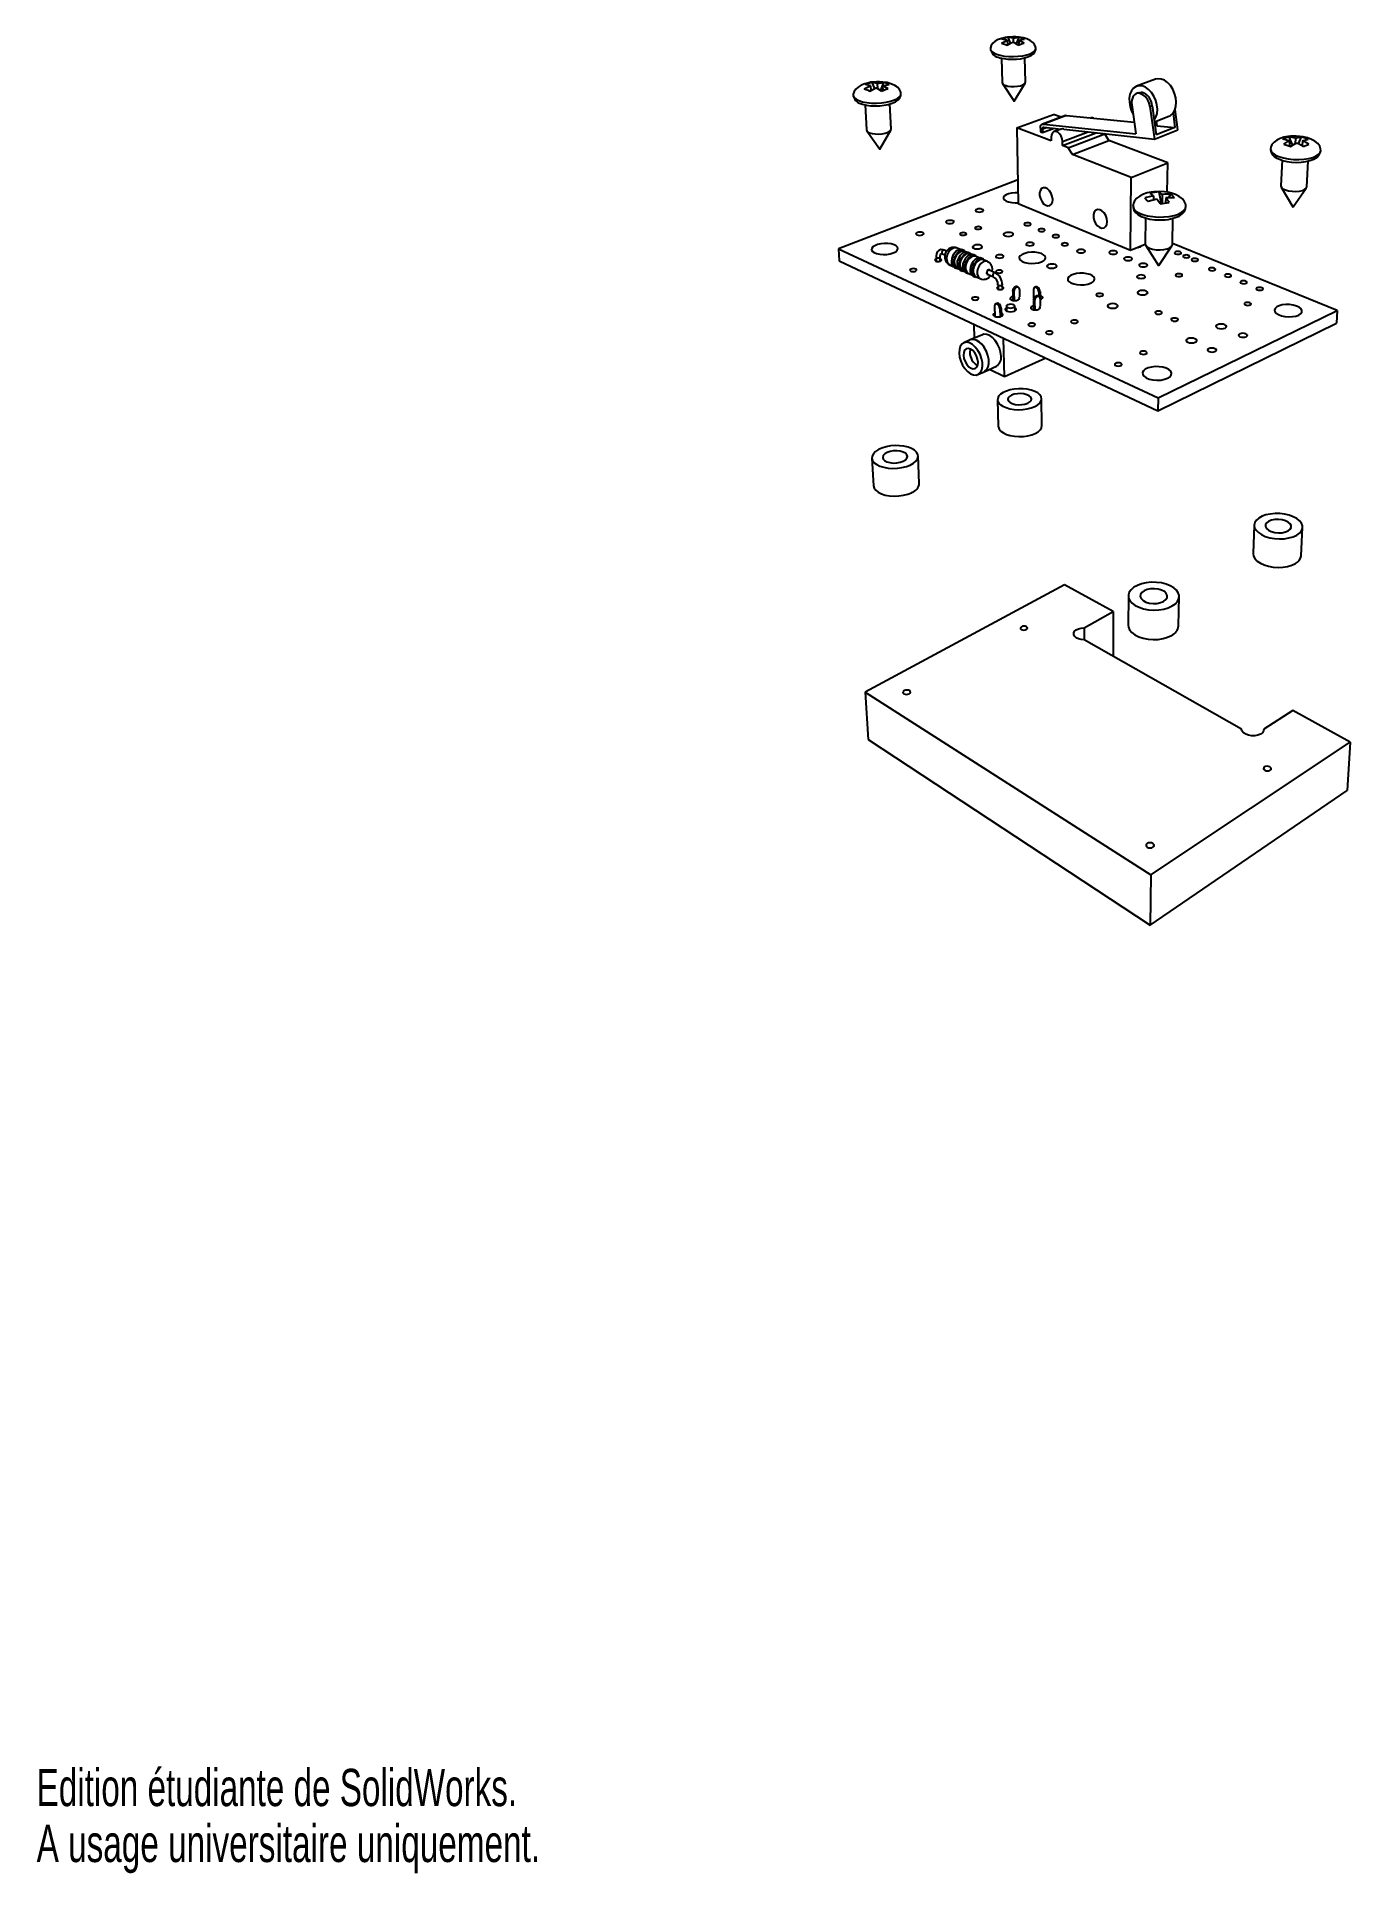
# Model space of a CAD drawing. Extents: x 0 to 132, y 0 to 184.
import ezdxf
from ezdxf.enums import TextEntityAlignment as Align

# ---------------------------------------------------------------- set-up
doc = ezdxf.new("R2010")
doc.units = 0
doc.layers.get('0').update_dxf_attribs({"linetype": 'CONTINUOUS'})

msp = doc.modelspace()

# ---------------------------------------------------------------- texts
at = {"color": 7, "linetype": 'CONTINUOUS'}
for s, width, p in [('Edition étudiante de SolidWorks.', 0.667188, (0, 5.6)), ('A usage universitaire uniquement.', 0.668182, (0, 0))]:
    msp.add_text(s, height=3.7351, dxfattribs=dict(at, width=width)).set_placement(p, align=Align.BOTTOM_LEFT)

# ---------------------------------------------------------------- linework, layer by layer
at = {"color": 7, "linetype": 'CONTINUOUS'}
for p, q in [((97.29, 183.67), (96.75, 183.77)), ((97.29, 183.67), (97.3, 183.21)), ((97.88, 183.87), (97.34, 183.97)), ((97.34, 183.97), (97.6, 183.37)), ((97.88, 183.87), (98.46, 183.97)), ((97.88, 183.87), (97.89, 183.46)), ((98.46, 183.97), (98.18, 183.31)), ((98.44, 183.67), (99.01, 183.77)), ((98.44, 183.67), (98.44, 183.21)), ((96.72, 181.89), (96.77, 179.44)), ((99.11, 179.47), (99.07, 181.92)), ((83.6, 179.12), (83.07, 179.23)), ((83.6, 179.12), (83.62, 178.64)), ((84.25, 179.34), (83.72, 179.45)), ((83.72, 179.45), (83.98, 178.83)), ((84.25, 179.34), (84.89, 179.45)), ((84.25, 179.34), (84.27, 178.84)), ((84.89, 179.45), (84.57, 178.67)), ((84.8, 179.12), (85.44, 179.23)), ((84.8, 179.12), (84.83, 178.63)), ((96.8, 179.34), (97.97, 177.56)), ((97.98, 177.56), (99.08, 179.38)), ((112.15, 179.77), (110.26, 179.07)), ((83.06, 177.2), (83.19, 174.69)), ((85.64, 174.78), (85.53, 177.29)), ((109.78, 177.2), (110.19, 174.3)), ((110.48, 178.42), (110.25, 178.33)), ((110.51, 178.36), (110.75, 178.45)), ((110.75, 178.45), (110.51, 178.37)), ((110.51, 178.37), (110.51, 178.36)), ((110.75, 178.45), (110.75, 178.45)), ((111.83, 177.12), (111.59, 177.03)), ((111.59, 177.03), (112.04, 173.78)), ((111.83, 177.12), (112.03, 175.66)), ((114.38, 174.69), (114.11, 176.74)), ((98.26, 174.91), (101.92, 176.25)), ((98.26, 174.91), (98.4, 167.31)), ((101.69, 173.58), (98.26, 174.91)), ((100.61, 174.88), (100.61, 174.51)), ((103.13, 176.13), (100.81, 175.27)), ((100.84, 174.42), (102, 174.86)), ((103.24, 176.14), (100.92, 175.28)), ((100.92, 175.28), (110.19, 174.3)), ((100.97, 174.97), (102.68, 174.78)), ((102.68, 175.96), (101.92, 176.25)), ((103.24, 176.14), (110.02, 175.46)), ((112.03, 175.66), (112.23, 174.2)), ((112.05, 175.51), (113.49, 176.06)), ((112.08, 175.25), (112.28, 175.23)), ((112.23, 175.58), (112.29, 175.11)), ((114.1, 174.93), (112.23, 174.2)), ((112.29, 175.11), (114.1, 174.93)), ((113.91, 176.38), (114.1, 174.93)), ((83.23, 174.59), (84.51, 172.77)), ((84.52, 172.77), (85.62, 174.67)), ((100.61, 174.51), (100.84, 174.42)), ((100.83, 174.79), (100.84, 174.42)), ((101.69, 173.96), (101.69, 173.58)), ((102.68, 174.78), (101.97, 174.52)), ((102.83, 173.14), (106.19, 174.41)), ((102.83, 173.14), (102.83, 173.52)), ((103.41, 172.91), (102.83, 173.14)), ((102.96, 174.75), (112.04, 173.78)), ((103.41, 172.91), (107.07, 174.3)), ((103.82, 172.22), (107.47, 173.62)), ((107.07, 174.3), (107.04, 174.32)), ((107.47, 173.62), (107.07, 174.3)), ((113.38, 171.38), (107.47, 173.62)), ((112.04, 173.78), (114.38, 174.69)), ((125.6, 173.61), (124.93, 173.75)), ((126.19, 173.85), (125.52, 173.99)), ((125.52, 173.99), (125.87, 173.14)), ((125.6, 173.61), (125.57, 173.08)), ((126.19, 173.85), (126.16, 173.31)), ((126.19, 173.85), (126.75, 173.99)), ((126.75, 173.99), (126.45, 173.29)), ((126.87, 173.61), (126.84, 173.08)), ((126.87, 173.61), (127.44, 173.75)), ((103.82, 172.22), (103.41, 172.91)), ((109.72, 169.92), (103.82, 172.22)), ((109.72, 169.92), (113.38, 171.38)), ((113.33, 168.45), (113.38, 171.38)), ((124.84, 171.65), (124.73, 169.09)), ((127.32, 168.99), (127.44, 171.57)), ((98.29, 169.65), (80.37, 162.76)), ((98.36, 169.62), (98.29, 169.65)), ((109.66, 162.63), (109.72, 169.92)), ((111.94, 168.1), (111.08, 167.87)), ((112.29, 167.74), (111.43, 167.51)), ((111.94, 168.1), (111.61, 168.34)), ((111.94, 168.1), (111.94, 167.65)), ((112.83, 168.23), (112.48, 168.47)), ((112.48, 168.47), (112.72, 167.3)), ((112.83, 168.23), (112.81, 167.31)), ((113.18, 167.87), (113.17, 167.37)), ((113.46, 167.9), (113.68, 168.26)), ((124.76, 168.96), (125.92, 166.99)), ((125.94, 166.99), (127.27, 168.87)), ((98.4, 167.31), (109.66, 162.63)), ((111.16, 165.86), (111.13, 163.25)), ((113.85, 163.22), (113.9, 165.84)), ((80.37, 162.76), (112.42, 147.85)), ((80.37, 162.76), (80.44, 161.57)), ((90.58, 161.55), (90.57, 161.96)), ((90.8, 162.27), (91.05, 162.16)), ((91.23, 162.53), (90.97, 162.65)), ((92.6, 162.7), (92.26, 162.85)), ((93.02, 162.56), (92.8, 162.66)), ((93.17, 162.45), (93.03, 162.51)), ((93.59, 162.31), (93.36, 162.41)), ((93.73, 162.2), (93.6, 162.26)), ((94.15, 162.06), (93.93, 162.16)), ((94.49, 161.87), (94.17, 162.01)), ((109.66, 162.63), (111.13, 163.25)), ((110.47, 162.94), (110.47, 162.97)), ((111.18, 163.1), (112.45, 161.11)), ((112.47, 161.1), (113.8, 163.07)), ((130.35, 156.58), (113.85, 163.3)), ((80.44, 161.57), (112.4, 146.55)), ((90.15, 161.95), (90.17, 161.53)), ((91.51, 161.17), (91.86, 161.01)), ((92.02, 160.9), (92.24, 160.8)), ((92.29, 160.82), (92.42, 160.76)), ((92.58, 160.64), (92.8, 160.54)), ((92.85, 160.57), (92.99, 160.51)), ((93.14, 160.39), (93.37, 160.29)), ((93.42, 160.31), (93.74, 160.17)), ((94.91, 161.73), (94.68, 161.83)), ((95.32, 161.5), (94.92, 161.67)), ((95.32, 160.24), (95.9, 159.98)), ((96.07, 160.37), (95.49, 160.63)), ((93.89, 160.05), (94.12, 159.95)), ((94.17, 159.97), (94.57, 159.79)), ((96.37, 159.15), (96.38, 158.72)), ((96.8, 158.73), (96.79, 159.16)), ((97.95, 158.46), (97.84, 158.51)), ((97.84, 158.51), (97.85, 157.61)), ((97.95, 158.46), (97.97, 157.6)), ((98.23, 158.93), (98.11, 158.98)), ((98.39, 158.93), (98.27, 158.99)), ((98.51, 158.7), (98.53, 157.96)), ((99.92, 158.68), (99.93, 157.83)), ((100.16, 158.97), (100.03, 158.91)), ((100.18, 158.91), (100.3, 158.96)), ((100.58, 158.49), (100.45, 158.44)), ((100.45, 158.44), (100.46, 158.01)), ((100.58, 158.49), (100.58, 157.83)), ((96.02, 157.02), (96.05, 156.01)), ((96.26, 157.31), (96.13, 157.26)), ((96.28, 157.25), (96.41, 157.3)), ((96.68, 156.83), (96.55, 156.77)), ((96.55, 156.77), (96.57, 155.98)), ((96.68, 156.83), (96.7, 156.02)), ((97.2, 157.02), (97.21, 156.55)), ((98.07, 156.56), (98.06, 157.03)), ((100.03, 157.53), (99.91, 157.58)), ((99.91, 157.58), (99.92, 156.67)), ((100.03, 157.53), (100.04, 156.66)), ((100.19, 158.05), (100.3, 158)), ((100.47, 158), (100.35, 158.06)), ((100.59, 157.77), (100.6, 157.02)), ((100.59, 157.71), (100.71, 157.75)), ((112.42, 147.85), (130.35, 156.58)), ((130.35, 156.58), (130.28, 155.34)), ((94.02, 153.83), (93.98, 155.2)), ((112.4, 146.55), (130.28, 155.34)), ((93.58, 153.64), (92.93, 153.36)), ((94.8, 154.17), (93.58, 153.64)), ((97.01, 149.96), (96.93, 153.82)), ((94.99, 150.46), (96.2, 151)), ((101.15, 151.83), (97.01, 149.96)), ((94.35, 150.17), (94.99, 150.46)), ((97.01, 149.96), (95.5, 150.69)), ((96.33, 147.66), (96.39, 144.98)), ((100.77, 145.06), (100.74, 147.74)), ((112.42, 147.85), (112.4, 146.55)), ((83.73, 141.8), (83.89, 139.04)), ((88.47, 139.27), (88.35, 142.03)), ((122.05, 135.09), (121.93, 132.24)), ((126.75, 132.01), (126.9, 134.86)), ((103.04, 129.12), (83.05, 118.34)), ((107.92, 126.43), (103.04, 129.12)), ((109.43, 128), (109.41, 125.07)), ((114.45, 124.98), (114.52, 127.92)), ((105.01, 124.8), (107.92, 126.43)), ((107.92, 126.43), (107.9, 121.95)), ((120.76, 114.65), (105, 123.6)), ((105.01, 124.8), (105.01, 123.59)), ((83.05, 118.34), (83.34, 113.6)), ((83.05, 118.34), (111.7, 100.03)), ((125.92, 116.5), (123.02, 114.65)), ((131.68, 113.33), (125.92, 116.5)), ((123.02, 114.65), (123.01, 114.53)), ((83.34, 113.6), (111.63, 94.99)), ((111.7, 100.03), (131.68, 113.33)), ((131.68, 113.33), (131.35, 108.49)), ((111.63, 94.99), (131.35, 108.49)), ((111.7, 100.03), (111.63, 94.99))]:
    msp.add_line(p, q, dxfattribs=at)
at = {"color": 8, "linetype": 'CONTINUOUS'}
for p, q in [((100.83, 174.79), (101.22, 174.94)), ((102.83, 173.52), (105.41, 174.49))]:
    msp.add_line(p, q, dxfattribs=at)
at = {"color": 7, "linetype": 'CONTINUOUS'}
for points in [[(97.86, 184.03), (97.32, 183.99), (97.11, 183.96), (96.74, 183.86), (96.39, 183.74), (96.09, 183.57), (95.85, 183.38), (95.69, 183.15), (95.61, 182.91), (95.61, 182.79)], [(95.61, 182.82), (95.62, 182.71), (95.73, 182.55), (95.93, 182.4), (96.21, 182.27)], [(96.21, 182.27), (96.57, 182.17), (96.99, 182.09), (97.45, 182.05), (97.93, 182.04), (98.4, 182.07), (98.85, 182.13), (99.26, 182.22), (99.61, 182.33), (99.88, 182.47), (100.06, 182.63), (100.14, 182.79), (100.15, 182.85)], [(96.38, 181.98), (96.55, 181.93), (96.94, 181.84), (97.35, 181.79), (97.78, 181.77), (98.21, 181.78), (98.63, 181.83), (99.02, 181.9), (99.37, 182.01), (99.68, 182.16), (99.91, 182.33), (100.06, 182.51), (100.14, 182.72), (100.14, 182.85)], [(96.71, 183.39), (97.12, 183.6), (97.29, 183.67)], [(96.71, 183.39), (97.1, 183.25), (97.27, 183.19)], [(97.34, 183.97), (96.91, 183.84), (96.75, 183.77)], [(97.27, 183.19), (97.67, 183.41), (97.84, 183.48)], [(98.39, 183.19), (98.01, 183.41), (97.84, 183.48)], [(100.15, 182.85), (100.13, 183.01), (100.03, 183.24), (99.86, 183.45), (99.59, 183.65), (99.25, 183.81), (98.88, 183.92), (98.47, 183.99), (98.14, 184.02), (97.86, 184.03)], [(98.39, 183.19), (98.82, 183.34), (98.98, 183.39)], [(98.98, 183.39), (98.6, 183.6), (98.44, 183.67)], [(99.01, 183.77), (98.62, 183.93), (98.46, 183.97)], [(84.18, 179.52), (83.62, 179.46), (83.4, 179.42), (83, 179.31), (82.65, 179.17), (82.34, 178.99), (82.1, 178.78), (81.93, 178.54), (81.86, 178.28), (81.85, 178.15)], [(82.96, 178.81), (83.41, 179.04), (83.6, 179.12)], [(82.96, 178.81), (83.36, 178.66), (83.52, 178.59)], [(83.72, 179.45), (83.24, 179.31), (83.07, 179.23)], [(83.52, 178.59), (83.96, 178.82), (84.15, 178.9)], [(84.7, 178.59), (84.31, 178.82), (84.15, 178.9)], [(86.63, 178.32), (86.61, 178.49), (86.5, 178.73), (86.3, 178.96), (86.01, 179.15), (85.63, 179.32), (85.24, 179.43), (84.83, 179.49), (84.48, 179.52), (84.18, 179.52)], [(84.7, 178.59), (85.17, 178.76), (85.35, 178.81)], [(85.35, 178.81), (84.97, 179.04), (84.8, 179.12)], [(85.44, 179.23), (85.05, 179.4), (84.89, 179.45)], [(97.09, 179.16), (97.35, 179.08), (97.66, 179.04), (97.99, 179.03), (98.32, 179.06), (98.61, 179.12), (98.86, 179.2), (99.02, 179.31), (99.1, 179.42), (99.11, 179.47)], [(112.03, 175.66), (112.2, 175.97), (112.31, 176.34), (112.34, 176.76), (112.3, 177.2), (112.18, 177.64), (111.99, 178.06), (111.75, 178.44), (111.46, 178.74), (111.15, 178.97), (110.82, 179.1), (110.5, 179.12), (110.2, 179.05), (109.94, 178.88), (109.74, 178.61), (109.59, 178.28), (109.52, 177.88), (109.53, 177.46), (109.6, 177.01), (109.75, 176.58), (109.91, 176.27)], [(113.91, 176.38), (114.08, 176.68), (114.19, 177.05), (114.23, 177.47), (114.18, 177.91), (114.07, 178.35), (113.88, 178.77), (113.64, 179.14), (113.35, 179.44), (113.04, 179.66), (112.71, 179.79), (112.39, 179.82), (112.15, 179.77)], [(81.85, 178.15), (81.86, 178.11), (81.95, 177.93), (82.13, 177.77), (82.41, 177.63)], [(82.41, 177.63), (82.78, 177.51), (83.2, 177.43), (83.68, 177.38), (84.18, 177.37), (84.68, 177.4), (85.16, 177.47), (85.6, 177.57), (85.98, 177.7), (86.29, 177.85), (86.5, 178.02), (86.61, 178.2), (86.63, 178.33)], [(82.59, 177.34), (82.77, 177.27), (83.17, 177.17), (83.6, 177.12), (84.05, 177.09), (84.51, 177.11), (84.95, 177.16), (85.37, 177.24), (85.75, 177.36), (86.09, 177.52), (86.37, 177.72), (86.53, 177.92), (86.62, 178.14), (86.62, 178.31)], [(97.97, 177.55), (97.97, 177.56), (97.97, 177.56)], [(110.51, 178.37), (110.34, 178.36), (110.18, 178.3), (110.04, 178.2), (109.92, 178.06), (109.84, 177.88), (109.78, 177.67), (109.76, 177.44), (109.78, 177.2)], [(110.48, 178.42), (110.57, 178.44), (110.75, 178.45)], [(100.61, 174.88), (100.61, 174.97), (100.63, 175.05), (100.66, 175.12), (100.69, 175.18), (100.74, 175.23), (100.79, 175.27), (100.85, 175.28), (100.92, 175.28)], [(100.83, 174.79), (100.83, 174.83), (100.84, 174.87), (100.85, 174.9), (100.87, 174.92), (100.89, 174.95), (100.91, 174.96), (100.94, 174.97), (100.97, 174.97)], [(103.13, 176.13), (103.18, 176.14), (103.24, 176.14)], [(105.95, 175.87), (105.82, 175.9), (105.67, 175.89)], [(83.48, 174.41), (83.74, 174.33), (84.06, 174.29), (84.41, 174.28), (84.75, 174.3), (85.07, 174.37), (85.34, 174.46), (85.53, 174.58), (85.63, 174.71), (85.64, 174.78)], [(102.83, 173.52), (102.79, 173.8), (102.69, 174.07), (102.54, 174.3), (102.35, 174.46), (102.15, 174.54), (101.97, 174.52), (101.82, 174.41), (101.72, 174.21), (101.69, 173.96)], [(126.25, 174.07), (125.68, 174.05), (125.42, 174.03), (125.03, 173.95), (124.66, 173.83), (124.31, 173.67), (124.03, 173.47), (123.82, 173.23), (123.7, 172.97), (123.67, 172.77)], [(125.52, 173.99), (125.09, 173.83), (124.93, 173.75)], [(125.01, 173.27), (125.42, 173.53), (125.6, 173.61)], [(125.01, 173.27), (125.5, 173.11), (125.7, 173.03)], [(125.7, 173.03), (126.11, 173.28), (126.28, 173.37)], [(128.71, 172.6), (128.7, 172.79), (128.61, 173.06), (128.42, 173.32), (128.13, 173.55), (127.79, 173.74), (127.39, 173.89), (126.97, 173.99), (126.62, 174.04), (126.25, 174.07)], [(126.95, 173.03), (126.48, 173.28), (126.28, 173.37)], [(127.44, 173.75), (126.95, 173.93), (126.75, 173.99)], [(127.53, 173.27), (127.07, 173.53), (126.87, 173.61)], [(126.95, 173.03), (127.38, 173.21), (127.53, 173.27)], [(84.51, 172.77), (84.51, 172.77), (84.51, 172.77)], [(123.68, 172.79), (123.67, 172.71), (123.73, 172.46), (123.85, 172.24), (124.05, 172.04), (124.33, 171.86), (124.67, 171.71)], [(123.67, 172.78), (123.67, 172.75), (123.73, 172.55), (123.9, 172.35), (124.17, 172.17), (124.53, 172.01)], [(124.53, 172.01), (124.97, 171.88), (125.46, 171.79), (125.98, 171.74), (126.51, 171.73), (127.03, 171.76), (127.51, 171.83), (127.93, 171.94), (128.27, 172.09), (128.52, 172.26), (128.67, 172.45), (128.71, 172.61)], [(124.67, 171.71), (124.88, 171.64), (125.33, 171.53), (125.8, 171.47), (126.28, 171.44), (126.75, 171.46), (127.21, 171.51), (127.63, 171.61), (128.01, 171.75), (128.34, 171.95), (128.54, 172.15), (128.67, 172.38), (128.71, 172.59)], [(98.38, 168.39), (98.07, 168.39), (97.73, 168.36), (97.43, 168.29), (97.18, 168.2), (97, 168.08), (96.91, 167.94), (96.91, 167.81), (97, 167.67), (97.18, 167.56), (97.43, 167.47), (97.74, 167.41), (98.08, 167.39), (98.4, 167.4)], [(101.85, 167.73), (101.81, 168.02), (101.7, 168.32), (101.54, 168.58), (101.34, 168.78), (101.13, 168.89), (100.92, 168.9), (100.74, 168.82), (100.61, 168.65), (100.54, 168.4), (100.54, 168.12), (100.62, 167.82), (100.75, 167.54), (100.94, 167.3), (101.15, 167.15), (101.36, 167.08), (101.56, 167.12), (101.72, 167.24), (101.82, 167.46), (101.85, 167.73)], [(112.57, 168.52), (111.97, 168.49), (111.72, 168.45), (111.33, 168.37), (110.94, 168.24), (110.59, 168.06), (110.29, 167.85), (110.06, 167.59), (109.93, 167.31), (109.89, 167.06)], [(111.08, 167.87), (111.32, 167.62), (111.43, 167.51)], [(112.48, 168.47), (111.85, 168.39), (111.61, 168.34)], [(112.63, 167.28), (112.39, 167.62), (112.29, 167.74)], [(115.2, 166.99), (115.18, 167.21), (115.07, 167.49), (114.86, 167.77), (114.54, 168.02), (114.17, 168.21), (113.75, 168.35), (113.39, 168.44), (113.05, 168.49), (112.57, 168.52)], [(113.68, 168.26), (113.08, 168.26), (112.83, 168.23)], [(114.04, 167.9), (113.43, 167.9), (113.18, 167.87)], [(113.52, 167.42), (113.28, 167.76), (113.18, 167.87)], [(114.04, 167.9), (113.79, 168.17), (113.68, 168.26)], [(124.73, 169.09), (124.73, 169.08), (124.78, 168.93), (124.93, 168.8), (125.17, 168.68)], [(125.17, 168.68), (125.49, 168.59), (125.84, 168.54), (126.21, 168.53), (126.57, 168.56), (126.88, 168.63), (127.12, 168.74), (127.27, 168.86), (127.32, 168.99)], [(91.82, 165.35), (91.91, 165.4), (91.95, 165.47), (91.93, 165.53), (91.85, 165.58), (91.72, 165.62), (91.57, 165.63), (91.41, 165.62), (91.28, 165.58), (91.19, 165.53), (91.15, 165.47), (91.17, 165.4), (91.25, 165.35), (91.37, 165.31), (91.53, 165.3), (91.68, 165.31), (91.82, 165.35)], [(94.77, 166.5), (94.86, 166.56), (94.9, 166.62), (94.87, 166.68), (94.79, 166.73), (94.67, 166.77), (94.52, 166.78), (94.37, 166.77), (94.23, 166.73), (94.14, 166.68), (94.1, 166.62), (94.13, 166.56), (94.21, 166.5), (94.33, 166.47), (94.48, 166.46), (94.64, 166.47), (94.77, 166.5)], [(107.3, 165.49), (107.26, 165.8), (107.16, 166.1), (106.99, 166.37), (106.78, 166.57), (106.56, 166.68), (106.34, 166.7), (106.15, 166.62), (106.01, 166.44), (105.94, 166.2), (105.94, 165.9), (106.01, 165.6), (106.15, 165.31), (106.34, 165.08), (106.56, 164.92), (106.78, 164.85), (106.99, 164.88), (107.15, 165.01), (107.26, 165.22), (107.3, 165.49)], [(109.9, 167.1), (109.9, 167), (109.99, 166.77), (110.19, 166.56), (110.49, 166.37), (110.89, 166.21), (111.36, 166.08), (111.88, 166), (112.43, 165.96), (112.99, 165.97), (113.53, 166.02)], [(109.91, 167.05), (109.91, 166.92), (109.99, 166.65), (110.15, 166.42), (110.39, 166.21), (110.72, 166.03), (111.14, 165.87), (111.6, 165.76), (112.1, 165.69), (112.61, 165.67), (113.11, 165.69), (113.43, 165.73)], [(112.63, 167.28), (113.28, 167.39), (113.52, 167.42)], [(113.43, 165.73), (113.67, 165.78), (114.12, 165.9), (114.51, 166.06), (114.84, 166.29), (115.05, 166.52), (115.17, 166.78), (115.19, 167)], [(113.53, 166.02), (114.03, 166.12), (114.45, 166.26), (114.8, 166.44), (115.04, 166.64), (115.17, 166.86), (115.2, 167)], [(125.92, 166.99), (125.92, 166.99), (125.92, 166.99)], [(88.8, 164.17), (88.89, 164.23), (88.93, 164.29), (88.91, 164.35), (88.83, 164.41), (88.71, 164.45), (88.56, 164.46), (88.4, 164.45), (88.26, 164.41), (88.17, 164.35), (88.12, 164.29), (88.15, 164.23), (88.22, 164.17), (88.35, 164.13), (88.5, 164.12), (88.66, 164.13), (88.8, 164.17)], [(93.08, 164.17), (93.16, 164.21), (93.19, 164.26), (93.17, 164.31), (93.11, 164.36), (93, 164.39), (92.88, 164.4), (92.76, 164.39), (92.65, 164.36), (92.57, 164.31), (92.54, 164.26), (92.56, 164.21), (92.63, 164.17), (92.73, 164.14), (92.85, 164.13), (92.98, 164.14), (93.08, 164.17)], [(94.6, 164.77), (94.68, 164.81), (94.71, 164.86), (94.69, 164.91), (94.62, 164.96), (94.52, 164.99), (94.4, 165), (94.27, 164.99), (94.17, 164.96), (94.09, 164.91), (94.06, 164.86), (94.08, 164.81), (94.15, 164.77), (94.25, 164.74), (94.37, 164.73), (94.49, 164.74), (94.6, 164.77)], [(97.75, 164.08), (97.86, 164.15), (97.9, 164.22), (97.87, 164.3), (97.77, 164.37), (97.61, 164.41), (97.43, 164.42), (97.24, 164.41), (97.08, 164.37), (96.97, 164.3), (96.93, 164.22), (96.96, 164.15), (97.06, 164.08), (97.21, 164.04), (97.4, 164.02), (97.58, 164.04), (97.75, 164.08)], [(99.54, 165.15), (99.62, 165.19), (99.64, 165.24), (99.62, 165.3), (99.56, 165.34), (99.45, 165.37), (99.33, 165.38), (99.21, 165.37), (99.1, 165.34), (99.03, 165.3), (99, 165.24), (99.02, 165.19), (99.09, 165.15), (99.19, 165.12), (99.31, 165.11), (99.44, 165.12), (99.54, 165.15)], [(100.96, 164.55), (101.03, 164.6), (101.06, 164.65), (101.04, 164.7), (100.97, 164.74), (100.86, 164.77), (100.74, 164.78), (100.62, 164.77), (100.51, 164.74), (100.44, 164.7), (100.41, 164.65), (100.43, 164.6), (100.5, 164.55), (100.61, 164.52), (100.73, 164.51), (100.85, 164.52), (100.96, 164.55)], [(102.39, 163.95), (102.46, 163.99), (102.49, 164.04), (102.46, 164.1), (102.4, 164.14), (102.29, 164.17), (102.17, 164.18), (102.04, 164.17), (101.94, 164.14), (101.87, 164.1), (101.84, 164.04), (101.86, 163.99), (101.93, 163.95), (102.03, 163.92), (102.16, 163.91), (102.28, 163.92), (102.39, 163.95)], [(85.87, 162.37), (86.11, 162.49), (86.26, 162.63), (86.33, 162.78), (86.29, 162.93), (86.16, 163.06), (85.95, 163.18), (85.67, 163.26), (85.33, 163.3), (84.98, 163.31), (84.63, 163.27), (84.3, 163.2), (84.03, 163.09), (83.83, 162.96), (83.72, 162.82), (83.7, 162.67), (83.78, 162.52), (83.95, 162.4), (84.2, 162.3), (84.51, 162.23), (84.86, 162.2), (85.22, 162.22), (85.57, 162.28), (85.87, 162.37)], [(90.97, 162.65), (90.84, 162.69), (90.63, 162.7), (90.43, 162.62), (90.28, 162.47), (90.19, 162.27), (90.15, 162.03), (90.15, 161.95)], [(90.57, 161.96), (90.57, 162.05), (90.6, 162.19), (90.65, 162.27), (90.7, 162.29), (90.78, 162.28), (90.8, 162.27)], [(92.8, 162.66), (92.67, 162.7), (92.44, 162.68), (92.21, 162.56), (91.99, 162.35), (91.83, 162.09), (91.72, 161.79), (91.69, 161.49)], [(92.24, 160.8), (92.17, 160.84), (92.02, 161), (91.93, 161.25), (91.92, 161.54), (91.99, 161.84), (92.13, 162.13), (92.32, 162.37), (92.55, 162.53), (92.78, 162.6), (93, 162.57), (93.02, 162.56)], [(93.03, 162.51), (93.01, 162.52), (92.8, 162.55), (92.58, 162.48), (92.36, 162.32), (92.18, 162.1), (92.05, 161.82), (91.98, 161.53), (91.99, 161.25), (92.07, 161.02), (92.22, 160.86), (92.29, 160.82)], [(93.36, 162.41), (93.24, 162.45), (93, 162.43), (92.77, 162.31), (92.56, 162.1), (92.39, 161.84), (92.28, 161.54), (92.26, 161.23)], [(92.8, 160.54), (92.73, 160.58), (92.58, 160.75), (92.5, 160.99), (92.49, 161.28), (92.55, 161.59), (92.69, 161.88), (92.89, 162.11), (93.11, 162.28), (93.35, 162.35), (93.57, 162.32), (93.59, 162.31)], [(93.6, 162.26), (93.58, 162.27), (93.37, 162.3), (93.14, 162.23), (92.93, 162.07), (92.74, 161.84), (92.61, 161.57), (92.55, 161.28), (92.55, 161), (92.64, 160.77), (92.78, 160.61), (92.85, 160.57)], [(93.93, 162.16), (93.8, 162.2), (93.57, 162.17), (93.34, 162.06), (93.12, 161.85), (92.96, 161.58), (92.85, 161.28), (92.82, 160.98)], [(93.37, 160.29), (93.3, 160.33), (93.15, 160.5), (93.06, 160.74), (93.05, 161.03), (93.12, 161.33), (93.26, 161.62), (93.45, 161.86), (93.68, 162.03), (93.92, 162.1), (94.14, 162.07), (94.15, 162.06)], [(94.17, 162.01), (94.15, 162.02), (93.94, 162.04), (93.71, 161.98), (93.5, 161.82), (93.31, 161.59), (93.18, 161.31), (93.11, 161.02), (93.12, 160.74), (93.2, 160.51), (93.35, 160.35), (93.42, 160.31)], [(94.63, 162.83), (94.75, 162.89), (94.79, 162.97), (94.76, 163.05), (94.66, 163.12), (94.51, 163.16), (94.32, 163.18), (94.13, 163.16), (93.97, 163.12), (93.86, 163.05), (93.81, 162.97), (93.84, 162.89), (93.94, 162.83), (94.09, 162.78), (94.28, 162.76), (94.47, 162.78), (94.63, 162.83)], [(96.8, 161.89), (96.89, 161.95), (96.93, 162.01), (96.9, 162.08), (96.82, 162.13), (96.7, 162.17), (96.55, 162.18), (96.39, 162.17), (96.26, 162.13), (96.17, 162.08), (96.13, 162.01), (96.16, 161.95), (96.24, 161.89), (96.37, 161.86), (96.52, 161.84), (96.67, 161.86), (96.8, 161.89)], [(100.73, 161.48), (100.96, 161.6), (101.1, 161.74), (101.14, 161.89), (101.09, 162.04), (100.94, 162.18), (100.71, 162.3), (100.41, 162.38), (100.07, 162.43), (99.71, 162.43), (99.36, 162.4), (99.05, 162.32), (98.78, 162.21), (98.6, 162.08), (98.5, 161.93), (98.51, 161.78), (98.61, 161.63), (98.8, 161.51), (99.06, 161.4), (99.38, 161.34), (99.74, 161.31), (100.1, 161.33), (100.44, 161.38), (100.73, 161.48)], [(99.84, 163.14), (99.93, 163.19), (99.97, 163.26), (99.94, 163.32), (99.86, 163.37), (99.73, 163.41), (99.58, 163.42), (99.43, 163.41), (99.3, 163.37), (99.21, 163.32), (99.18, 163.26), (99.2, 163.19), (99.28, 163.14), (99.41, 163.1), (99.56, 163.09), (99.71, 163.1), (99.84, 163.14)], [(103.3, 163.13), (103.37, 163.17), (103.39, 163.22), (103.37, 163.28), (103.3, 163.32), (103.2, 163.35), (103.07, 163.36), (102.95, 163.35), (102.84, 163.32), (102.77, 163.28), (102.74, 163.22), (102.76, 163.17), (102.83, 163.13), (102.94, 163.1), (103.06, 163.09), (103.19, 163.1), (103.3, 163.13)], [(104.97, 162.42), (105.06, 162.47), (105.09, 162.54), (105.06, 162.61), (104.97, 162.66), (104.84, 162.7), (104.68, 162.71), (104.52, 162.7), (104.39, 162.66), (104.3, 162.61), (104.27, 162.54), (104.3, 162.47), (104.39, 162.42), (104.52, 162.38), (104.68, 162.37), (104.83, 162.38), (104.97, 162.42)], [(108.21, 162.28), (108.29, 162.34), (108.32, 162.4), (108.29, 162.47), (108.2, 162.53), (108.07, 162.56), (107.91, 162.58), (107.75, 162.56), (107.62, 162.53), (107.53, 162.47), (107.5, 162.4), (107.53, 162.34), (107.62, 162.28), (107.76, 162.24), (107.92, 162.23), (108.07, 162.24), (108.21, 162.28)], [(110.37, 162.92), (110.45, 162.94), (110.64, 162.99)], [(110.64, 162.99), (110.76, 163.07), (110.79, 163.1)], [(111.13, 163.25), (111.17, 163.12), (111.31, 162.96), (111.54, 162.83), (111.86, 162.73), (112.23, 162.68), (112.62, 162.66), (112.99, 162.7)], [(112.99, 162.7), (113.33, 162.78), (113.6, 162.89), (113.78, 163.04), (113.85, 163.19), (113.85, 163.22)], [(114.64, 162.27), (114.71, 162.31), (114.73, 162.37), (114.7, 162.42), (114.62, 162.47), (114.52, 162.5), (114.39, 162.51), (114.26, 162.5), (114.16, 162.47), (114.09, 162.42), (114.07, 162.37), (114.1, 162.31), (114.17, 162.27), (114.28, 162.24), (114.41, 162.23), (114.53, 162.24), (114.64, 162.27)], [(115.48, 161.92), (115.55, 161.97), (115.57, 162.02), (115.54, 162.08), (115.47, 162.12), (115.36, 162.15), (115.23, 162.16), (115.11, 162.15), (115, 162.12), (114.93, 162.08), (114.91, 162.02), (114.94, 161.97), (115.02, 161.92), (115.13, 161.89), (115.25, 161.88), (115.38, 161.89), (115.48, 161.92)], [(88.09, 160.54), (88.17, 160.59), (88.2, 160.65), (88.19, 160.7), (88.12, 160.75), (88.02, 160.78), (87.89, 160.79), (87.76, 160.78), (87.65, 160.75), (87.57, 160.7), (87.54, 160.65), (87.55, 160.59), (87.62, 160.54), (87.72, 160.51), (87.85, 160.5), (87.98, 160.51), (88.09, 160.54)], [(90.16, 161.75), (90.15, 161.75), (90.07, 161.7), (90.04, 161.65), (90.06, 161.6), (90.12, 161.55), (90.23, 161.52), (90.35, 161.51), (90.48, 161.52), (90.59, 161.55)], [(90.59, 161.55), (90.67, 161.6), (90.7, 161.65), (90.68, 161.7), (90.62, 161.75), (90.57, 161.77)], [(94.68, 161.83), (94.56, 161.86), (94.33, 161.84), (94.09, 161.72), (93.88, 161.52), (93.71, 161.25), (93.6, 160.95), (93.57, 160.64)], [(94.12, 159.95), (94.05, 159.99), (93.9, 160.16), (93.81, 160.4), (93.81, 160.69), (93.88, 161), (94.01, 161.29), (94.21, 161.53), (94.44, 161.69), (94.67, 161.76), (94.89, 161.73), (94.91, 161.73)], [(94.92, 161.67), (94.9, 161.68), (94.69, 161.71), (94.47, 161.64), (94.25, 161.48), (94.06, 161.25), (93.93, 160.98), (93.87, 160.68), (93.87, 160.4), (93.96, 160.17), (94.1, 160.01), (94.17, 159.97)], [(95.49, 160.63), (95.46, 160.64), (95.4, 160.63), (95.34, 160.59), (95.29, 160.53), (95.26, 160.45), (95.25, 160.37), (95.27, 160.3), (95.3, 160.26), (95.32, 160.24)], [(95.79, 160.5), (95.79, 160.52), (95.81, 160.73)], [(96.71, 160.39), (96.79, 160.44), (96.82, 160.49), (96.8, 160.55), (96.73, 160.6), (96.62, 160.63), (96.5, 160.64), (96.37, 160.63), (96.26, 160.6), (96.18, 160.55), (96.15, 160.49), (96.17, 160.44), (96.24, 160.39), (96.34, 160.36), (96.47, 160.35), (96.6, 160.36), (96.71, 160.39)], [(102.11, 160.89), (102.22, 160.96), (102.26, 161.04), (102.22, 161.12), (102.12, 161.19), (101.96, 161.24), (101.77, 161.25), (101.58, 161.24), (101.41, 161.19), (101.3, 161.12), (101.26, 161.04), (101.29, 160.96), (101.4, 160.89), (101.56, 160.84), (101.75, 160.83), (101.94, 160.84), (102.11, 160.89)], [(105.65, 159.34), (105.87, 159.47), (106.01, 159.61), (106.05, 159.77), (105.99, 159.93), (105.83, 160.07), (105.59, 160.19), (105.28, 160.28), (104.94, 160.32), (104.57, 160.33), (104.22, 160.29), (103.9, 160.21), (103.63, 160.1), (103.45, 159.97), (103.36, 159.81), (103.37, 159.65), (103.48, 159.5), (103.68, 159.37), (103.95, 159.26), (104.28, 159.19), (104.65, 159.17), (105.01, 159.18), (105.36, 159.24), (105.65, 159.34)], [(109.7, 161.65), (109.79, 161.71), (109.82, 161.77), (109.79, 161.84), (109.7, 161.9), (109.56, 161.94), (109.4, 161.95), (109.25, 161.94), (109.11, 161.9), (109.02, 161.84), (108.99, 161.77), (109.03, 161.71), (109.12, 161.65), (109.25, 161.61), (109.41, 161.6), (109.57, 161.61), (109.7, 161.65)], [(111.01, 159.85), (111.1, 159.91), (111.13, 159.98), (111.09, 160.05), (111, 160.11), (110.86, 160.15), (110.7, 160.16), (110.54, 160.15), (110.4, 160.11), (110.32, 160.05), (110.29, 159.98), (110.32, 159.91), (110.41, 159.85), (110.55, 159.82), (110.71, 159.8), (110.87, 159.82), (111.01, 159.85)], [(111.22, 161.01), (111.31, 161.07), (111.34, 161.14), (111.3, 161.21), (111.21, 161.27), (111.07, 161.3), (110.91, 161.32), (110.75, 161.3), (110.62, 161.27), (110.53, 161.21), (110.5, 161.14), (110.54, 161.07), (110.63, 161.01), (110.77, 160.98), (110.93, 160.96), (111.09, 160.98), (111.22, 161.01)], [(114.74, 160.03), (114.81, 160.08), (114.83, 160.14), (114.81, 160.19), (114.73, 160.24), (114.62, 160.27), (114.49, 160.28), (114.36, 160.27), (114.26, 160.24), (114.19, 160.19), (114.17, 160.14), (114.19, 160.08), (114.27, 160.03), (114.38, 160), (114.51, 159.99), (114.64, 160), (114.74, 160.03)], [(116.33, 161.58), (116.4, 161.62), (116.42, 161.67), (116.39, 161.73), (116.31, 161.77), (116.2, 161.8), (116.08, 161.81), (115.95, 161.8), (115.85, 161.77), (115.78, 161.73), (115.76, 161.67), (115.79, 161.62), (115.86, 161.58), (115.97, 161.54), (116.1, 161.53), (116.23, 161.54), (116.33, 161.58)], [(118.06, 160.62), (118.13, 160.67), (118.15, 160.72), (118.12, 160.78), (118.04, 160.83), (117.93, 160.86), (117.8, 160.87), (117.68, 160.86), (117.57, 160.83), (117.51, 160.78), (117.49, 160.72), (117.52, 160.67), (117.59, 160.62), (117.7, 160.59), (117.83, 160.58), (117.96, 160.59), (118.06, 160.62)], [(119.67, 159.99), (119.73, 160.04), (119.75, 160.09), (119.72, 160.15), (119.64, 160.19), (119.53, 160.22), (119.4, 160.23), (119.28, 160.22), (119.17, 160.19), (119.1, 160.15), (119.08, 160.09), (119.12, 160.04), (119.19, 159.99), (119.31, 159.96), (119.44, 159.95), (119.56, 159.96), (119.67, 159.99)], [(96.37, 158.95), (96.36, 158.95), (96.28, 158.9), (96.25, 158.84), (96.27, 158.79), (96.34, 158.74), (96.45, 158.71), (96.58, 158.7), (96.71, 158.71), (96.82, 158.74)], [(96.82, 158.74), (96.9, 158.79), (96.93, 158.84), (96.9, 158.9), (96.83, 158.95), (96.8, 158.96)], [(98.51, 158.7), (98.51, 158.76), (98.49, 158.82), (98.46, 158.87), (98.43, 158.91), (98.38, 158.94), (98.34, 158.95), (98.28, 158.94), (98.23, 158.93)], [(100.18, 158.91), (100.13, 158.92), (100.08, 158.93), (100.03, 158.91), (99.99, 158.89), (99.96, 158.85), (99.94, 158.8), (99.92, 158.74), (99.92, 158.68)], [(106.79, 158.06), (106.87, 158.1), (106.89, 158.16), (106.87, 158.22), (106.79, 158.27), (106.68, 158.3), (106.55, 158.31), (106.42, 158.3), (106.31, 158.27), (106.24, 158.22), (106.21, 158.16), (106.24, 158.1), (106.31, 158.06), (106.42, 158.02), (106.55, 158.01), (106.68, 158.02), (106.79, 158.06)], [(111.23, 158.23), (111.33, 158.3), (111.37, 158.39), (111.33, 158.47), (111.21, 158.54), (111.05, 158.59), (110.85, 158.61), (110.65, 158.59), (110.49, 158.54), (110.38, 158.47), (110.35, 158.39), (110.39, 158.3), (110.5, 158.23), (110.67, 158.18), (110.87, 158.16), (111.06, 158.18), (111.23, 158.23)], [(121.23, 159.32), (121.3, 159.37), (121.32, 159.42), (121.29, 159.48), (121.21, 159.53), (121.09, 159.56), (120.96, 159.57), (120.84, 159.56), (120.73, 159.53), (120.66, 159.48), (120.65, 159.42), (120.68, 159.37), (120.76, 159.32), (120.87, 159.29), (121, 159.28), (121.13, 159.29), (121.23, 159.32)], [(122.84, 158.66), (122.91, 158.71), (122.93, 158.76), (122.9, 158.82), (122.82, 158.87), (122.7, 158.9), (122.57, 158.91), (122.44, 158.9), (122.34, 158.87), (122.27, 158.82), (122.25, 158.76), (122.29, 158.71), (122.37, 158.66), (122.48, 158.63), (122.61, 158.62), (122.74, 158.63), (122.84, 158.66)], [(94.31, 157.68), (94.39, 157.73), (94.42, 157.79), (94.4, 157.85), (94.33, 157.9), (94.22, 157.93), (94.09, 157.94), (93.96, 157.93), (93.85, 157.9), (93.77, 157.85), (93.74, 157.79), (93.76, 157.73), (93.83, 157.68), (93.93, 157.65), (94.06, 157.64), (94.2, 157.65), (94.31, 157.68)], [(96.28, 157.25), (96.23, 157.26), (96.18, 157.27), (96.13, 157.25), (96.09, 157.23), (96.06, 157.19), (96.04, 157.14), (96.02, 157.08), (96.02, 157.02)], [(97.2, 156.87), (97.12, 156.81), (97.07, 156.72), (97.11, 156.62), (97.22, 156.54), (97.4, 156.49), (97.62, 156.47), (97.83, 156.49), (98.02, 156.54)], [(97.93, 156.89), (98.02, 156.95), (98.06, 157.03), (98.03, 157.1), (97.94, 157.16), (97.81, 157.2), (97.64, 157.22), (97.48, 157.2), (97.33, 157.16), (97.23, 157.1), (97.2, 157.03), (97.22, 156.95), (97.31, 156.89), (97.45, 156.85), (97.62, 156.84), (97.78, 156.85), (97.93, 156.89)], [(97.85, 157.99), (97.72, 157.95), (97.61, 157.88), (97.57, 157.8), (97.6, 157.72), (97.7, 157.66), (97.85, 157.61), (98.03, 157.6), (98.21, 157.61), (98.37, 157.66)], [(98.02, 156.54), (98.15, 156.62), (98.2, 156.72), (98.16, 156.81), (98.06, 156.88)], [(98.37, 157.66), (98.48, 157.72), (98.52, 157.8), (98.49, 157.88), (98.44, 157.92)], [(99.92, 157.05), (99.79, 157.01), (99.68, 156.95), (99.64, 156.86), (99.67, 156.78), (99.77, 156.72), (99.92, 156.67), (100.11, 156.65), (100.29, 156.67), (100.45, 156.72), (100.45, 156.72)], [(99.93, 157.95), (99.91, 157.9), (99.94, 157.82), (99.96, 157.8)], [(100.59, 157.77), (100.58, 157.83), (100.57, 157.89), (100.54, 157.94), (100.51, 157.98), (100.46, 158), (100.41, 158.02), (100.36, 158.01), (100.3, 158)], [(100.45, 156.72), (100.55, 156.78), (100.59, 156.86), (100.56, 156.95), (100.51, 156.98)], [(100.71, 157.75), (100.81, 157.82), (100.85, 157.9), (100.82, 157.98), (100.72, 158.04), (100.58, 158.08)], [(108.23, 156.89), (108.34, 156.97), (108.38, 157.05), (108.34, 157.14), (108.23, 157.21), (108.06, 157.26), (107.86, 157.28), (107.66, 157.26), (107.5, 157.21), (107.39, 157.14), (107.35, 157.05), (107.39, 156.97), (107.5, 156.89), (107.67, 156.84), (107.87, 156.82), (108.06, 156.84), (108.23, 156.89)], [(112.71, 156.27), (112.78, 156.32), (112.8, 156.38), (112.77, 156.44), (112.7, 156.49), (112.58, 156.52), (112.45, 156.54), (112.32, 156.52), (112.21, 156.49), (112.13, 156.44), (112.11, 156.38), (112.14, 156.32), (112.22, 156.27), (112.33, 156.24), (112.46, 156.23), (112.6, 156.24), (112.71, 156.27)], [(121.65, 157.15), (121.72, 157.2), (121.74, 157.26), (121.7, 157.31), (121.62, 157.36), (121.51, 157.39), (121.38, 157.41), (121.25, 157.39), (121.14, 157.36), (121.07, 157.31), (121.05, 157.26), (121.09, 157.2), (121.17, 157.15), (121.28, 157.12), (121.41, 157.1), (121.54, 157.12), (121.65, 157.15)], [(126.51, 156.14), (126.71, 156.28), (126.82, 156.43), (126.83, 156.6), (126.74, 156.77), (126.56, 156.92), (126.29, 157.04), (125.96, 157.13), (125.59, 157.18), (125.22, 157.19), (124.86, 157.15), (124.54, 157.07), (124.3, 156.95), (124.13, 156.81), (124.07, 156.64), (124.11, 156.48), (124.24, 156.32), (124.47, 156.18), (124.78, 156.06), (125.13, 155.99), (125.51, 155.96), (125.88, 155.98), (126.22, 156.04), (126.51, 156.14)], [(96.04, 156.32), (95.93, 156.25), (95.89, 156.17), (95.92, 156.09), (96.02, 156.02), (96.17, 155.97), (96.35, 155.96), (96.54, 155.97), (96.69, 156.02)], [(96.69, 156.02), (96.8, 156.09), (96.85, 156.17), (96.82, 156.25), (96.72, 156.32), (96.69, 156.33)], [(99.99, 155.07), (100.07, 155.12), (100.1, 155.18), (100.08, 155.24), (100, 155.29), (99.89, 155.32), (99.76, 155.34), (99.63, 155.32), (99.51, 155.29), (99.43, 155.24), (99.4, 155.18), (99.43, 155.12), (99.5, 155.07), (99.61, 155.04), (99.74, 155.02), (99.88, 155.04), (99.99, 155.07)], [(104.27, 155.37), (104.35, 155.43), (104.38, 155.48), (104.35, 155.54), (104.28, 155.59), (104.16, 155.63), (104.03, 155.64), (103.9, 155.63), (103.78, 155.59), (103.71, 155.54), (103.68, 155.48), (103.71, 155.43), (103.78, 155.37), (103.89, 155.34), (104.03, 155.33), (104.16, 155.34), (104.27, 155.37)], [(114.31, 155.58), (114.38, 155.63), (114.41, 155.69), (114.38, 155.75), (114.3, 155.8), (114.18, 155.83), (114.05, 155.84), (113.92, 155.83), (113.81, 155.8), (113.73, 155.75), (113.71, 155.69), (113.74, 155.63), (113.82, 155.58), (113.93, 155.54), (114.07, 155.53), (114.2, 155.54), (114.31, 155.58)], [(119.13, 154.83), (119.23, 154.91), (119.26, 155), (119.21, 155.09), (119.09, 155.17), (118.92, 155.22), (118.71, 155.23), (118.52, 155.22), (118.35, 155.17), (118.24, 155.09), (118.21, 155), (118.26, 154.91), (118.38, 154.83), (118.56, 154.78), (118.76, 154.76), (118.96, 154.78), (119.13, 154.83)], [(92.46, 152.33), (92.51, 151.93), (92.63, 151.52), (92.81, 151.12), (93.05, 150.77), (93.32, 150.47), (93.6, 150.26), (93.9, 150.14), (94.17, 150.12), (94.42, 150.21), (94.61, 150.39), (94.74, 150.66), (94.81, 151), (94.8, 151.39), (94.71, 151.8), (94.56, 152.21), (94.35, 152.6), (94.09, 152.93), (93.81, 153.18), (93.51, 153.35), (93.22, 153.41), (92.96, 153.37), (92.75, 153.23), (92.58, 153), (92.49, 152.69), (92.46, 152.33)], [(92.9, 152.12), (92.95, 151.8), (93.06, 151.48), (93.23, 151.19), (93.43, 150.96), (93.66, 150.8), (93.89, 150.74), (94.09, 150.77), (94.24, 150.91), (94.34, 151.12), (94.37, 151.41), (94.32, 151.72), (94.21, 152.04), (94.04, 152.34), (93.83, 152.57), (93.6, 152.73), (93.38, 152.79), (93.18, 152.75), (93.02, 152.62), (92.93, 152.4), (92.9, 152.12)], [(94.99, 150.46), (95.06, 150.5), (95.26, 150.68), (95.39, 150.95), (95.46, 151.29), (95.45, 151.68), (95.36, 152.09), (95.21, 152.5), (95, 152.88), (94.74, 153.21), (94.46, 153.46), (94.16, 153.63), (93.88, 153.69), (93.61, 153.66), (93.58, 153.64)], [(94.99, 150.46), (95.06, 150.5), (95.25, 150.68), (95.38, 150.95), (95.45, 151.29), (95.44, 151.68), (95.36, 152.09), (95.2, 152.5), (94.99, 152.88), (94.74, 153.21), (94.45, 153.46), (94.16, 153.63), (93.87, 153.69), (93.61, 153.65), (93.58, 153.64)], [(96.67, 152.02), (96.63, 152.42), (96.51, 152.83), (96.33, 153.23), (96.09, 153.59), (95.82, 153.88), (95.53, 154.09), (95.23, 154.2), (94.96, 154.22), (94.8, 154.17)], [(101.76, 154.26), (101.84, 154.31), (101.87, 154.37), (101.84, 154.43), (101.77, 154.48), (101.66, 154.52), (101.52, 154.53), (101.39, 154.52), (101.27, 154.48), (101.19, 154.43), (101.16, 154.37), (101.19, 154.31), (101.26, 154.26), (101.38, 154.22), (101.51, 154.21), (101.65, 154.22), (101.76, 154.26)], [(116.14, 153.42), (116.25, 153.5), (116.28, 153.59), (116.23, 153.68), (116.11, 153.76), (115.93, 153.81), (115.73, 153.83), (115.53, 153.81), (115.36, 153.76), (115.25, 153.68), (115.22, 153.59), (115.26, 153.5), (115.38, 153.42), (115.56, 153.37), (115.77, 153.35), (115.97, 153.37), (116.14, 153.42)], [(118.14, 152.48), (118.23, 152.55), (118.26, 152.63), (118.22, 152.71), (118.11, 152.77), (117.97, 152.82), (117.79, 152.83), (117.62, 152.82), (117.48, 152.77), (117.39, 152.71), (117.36, 152.63), (117.41, 152.55), (117.51, 152.48), (117.66, 152.44), (117.83, 152.42), (118, 152.44), (118.14, 152.48)], [(121.25, 153.97), (121.34, 154.04), (121.36, 154.12), (121.32, 154.19), (121.21, 154.26), (121.07, 154.3), (120.89, 154.32), (120.73, 154.3), (120.59, 154.26), (120.5, 154.19), (120.48, 154.12), (120.52, 154.04), (120.62, 153.97), (120.77, 153.93), (120.94, 153.92), (121.11, 153.93), (121.25, 153.97)], [(93.58, 152.73), (93.57, 152.68), (93.54, 152.4)], [(108.68, 151.07), (108.76, 151.13), (108.78, 151.19), (108.76, 151.26), (108.68, 151.31), (108.56, 151.35), (108.42, 151.36), (108.28, 151.35), (108.17, 151.31), (108.09, 151.26), (108.06, 151.19), (108.09, 151.13), (108.17, 151.07), (108.29, 151.04), (108.43, 151.02), (108.57, 151.04), (108.68, 151.07)], [(111.19, 152.25), (111.27, 152.3), (111.29, 152.37), (111.26, 152.43), (111.18, 152.48), (111.07, 152.52), (110.93, 152.53), (110.79, 152.52), (110.68, 152.48), (110.6, 152.43), (110.58, 152.37), (110.61, 152.3), (110.69, 152.25), (110.81, 152.21), (110.94, 152.2), (111.08, 152.21), (111.19, 152.25)], [(113.36, 149.82), (113.59, 149.96), (113.73, 150.14), (113.76, 150.32), (113.68, 150.5), (113.5, 150.67), (113.23, 150.81), (112.89, 150.91), (112.52, 150.96), (112.12, 150.97), (111.74, 150.93), (111.4, 150.84), (111.12, 150.71), (110.94, 150.55), (110.85, 150.37), (110.87, 150.18), (111, 150.01), (111.22, 149.85), (111.53, 149.73), (111.89, 149.65), (112.28, 149.61), (112.68, 149.63), (113.05, 149.7), (113.36, 149.82)], [(100.05, 146.96), (100.35, 147.13), (100.56, 147.32), (100.69, 147.53), (100.74, 147.74), (100.69, 147.95), (100.55, 148.15), (100.34, 148.33), (100.05, 148.49), (99.7, 148.61), (99.3, 148.7), (98.87, 148.75), (98.43, 148.75), (97.99, 148.71), (97.57, 148.64), (97.2, 148.52), (96.87, 148.37), (96.61, 148.2), (96.43, 148), (96.34, 147.79), (96.33, 147.58), (96.42, 147.37), (96.59, 147.18), (96.84, 147), (97.17, 146.86), (97.55, 146.75), (97.97, 146.68), (98.41, 146.65), (98.86, 146.67), (99.3, 146.73), (99.7, 146.83), (100.05, 146.96)], [(99.34, 147.31), (99.55, 147.44), (99.68, 147.59), (99.71, 147.75), (99.64, 147.91), (99.49, 148.05), (99.26, 148.16), (98.97, 148.23), (98.65, 148.27), (98.31, 148.26), (98, 148.2), (97.73, 148.11), (97.52, 147.98), (97.39, 147.83), (97.35, 147.67), (97.42, 147.52), (97.57, 147.37), (97.8, 147.26), (98.09, 147.18), (98.41, 147.15), (98.75, 147.16), (99.07, 147.22), (99.34, 147.31)], [(96.39, 144.98), (96.4, 144.9), (96.48, 144.69), (96.65, 144.49), (96.91, 144.32), (97.23, 144.17), (97.6, 144.06), (98.02, 143.99), (98.46, 143.96), (98.91, 143.98), (99.34, 144.04), (99.74, 144.14), (100.09, 144.28)], [(100.09, 144.28), (100.38, 144.45), (100.6, 144.64), (100.73, 144.85), (100.77, 145.06), (100.77, 145.06)], [(87.56, 141.11), (87.88, 141.29), (88.12, 141.5), (88.28, 141.72), (88.35, 141.95), (88.32, 142.18), (88.2, 142.4), (87.99, 142.6), (87.7, 142.77), (87.35, 142.91), (86.94, 143), (86.5, 143.05), (86.04, 143.06), (85.58, 143.02), (85.14, 142.93), (84.73, 142.81), (84.38, 142.65), (84.09, 142.45), (83.88, 142.24), (83.76, 142.01), (83.73, 141.78), (83.8, 141.55), (83.96, 141.34), (84.21, 141.15), (84.53, 141), (84.92, 140.88), (85.35, 140.8), (85.81, 140.77), (86.28, 140.79), (86.74, 140.85), (87.18, 140.96), (87.56, 141.11)], [(86.85, 141.49), (87.08, 141.63), (87.23, 141.8), (87.28, 141.97), (87.23, 142.14), (87.08, 142.29), (86.85, 142.41), (86.56, 142.5), (86.22, 142.53), (85.87, 142.52), (85.54, 142.46), (85.24, 142.36), (85.01, 142.22), (84.86, 142.06), (84.81, 141.88), (84.86, 141.71), (85, 141.56), (85.23, 141.43), (85.53, 141.35), (85.86, 141.31), (86.22, 141.32), (86.55, 141.39), (86.85, 141.49)], [(83.89, 139.04), (83.89, 139.02), (83.95, 138.79), (84.11, 138.58), (84.36, 138.39), (84.68, 138.23), (85.06, 138.1), (85.49, 138.03), (85.95, 138), (86.42, 138.02), (86.88, 138.08), (87.31, 138.19), (87.69, 138.34)], [(126.31, 134.09), (126.59, 134.29), (126.79, 134.52), (126.89, 134.77), (126.89, 135.02), (126.79, 135.28), (126.6, 135.52), (126.32, 135.74), (125.96, 135.93), (125.55, 136.08), (125.09, 136.18), (124.61, 136.24), (124.13, 136.24), (123.66, 136.2), (123.22, 136.11), (122.83, 135.97), (122.5, 135.79), (122.26, 135.58), (122.1, 135.34), (122.05, 135.09), (122.09, 134.83), (122.23, 134.58), (122.46, 134.35), (122.77, 134.14), (123.16, 133.96), (123.6, 133.83), (124.08, 133.75), (124.57, 133.71), (125.06, 133.73), (125.53, 133.81), (125.95, 133.93), (126.31, 134.09)], [(125.45, 134.51), (125.65, 134.67), (125.75, 134.85), (125.75, 135.04), (125.65, 135.23), (125.45, 135.4), (125.17, 135.53), (124.84, 135.62), (124.48, 135.66), (124.11, 135.65), (123.78, 135.58), (123.5, 135.47), (123.3, 135.32), (123.19, 135.14), (123.19, 134.94), (123.29, 134.76), (123.49, 134.59), (123.76, 134.45), (124.1, 134.36), (124.47, 134.31), (124.83, 134.33), (125.17, 134.4), (125.45, 134.51)], [(121.93, 132.24), (121.93, 132.24), (121.97, 131.98), (122.11, 131.73), (122.34, 131.49), (122.66, 131.28), (123.04, 131.1), (123.48, 130.97), (123.95, 130.88), (124.44, 130.85), (124.93, 130.87), (125.39, 130.94), (125.81, 131.06), (126.17, 131.23)], [(113.82, 126.99), (114.14, 127.21), (114.36, 127.46), (114.49, 127.73), (114.51, 128.02), (114.43, 128.29), (114.25, 128.56), (113.98, 128.8), (113.63, 129.01), (113.21, 129.17), (112.74, 129.29), (112.24, 129.35), (111.73, 129.36), (111.23, 129.31), (110.76, 129.21), (110.34, 129.05), (109.98, 128.86), (109.71, 128.62), (109.52, 128.36), (109.44, 128.09), (109.46, 127.8), (109.58, 127.53), (109.8, 127.27), (110.11, 127.04), (110.5, 126.85), (110.95, 126.7), (111.45, 126.61), (111.96, 126.57), (112.48, 126.59), (112.98, 126.67), (113.43, 126.81), (113.82, 126.99)], [(112.96, 127.45), (113.18, 127.62), (113.31, 127.82), (113.33, 128.03), (113.23, 128.24), (113.04, 128.42), (112.76, 128.57), (112.42, 128.67), (112.04, 128.72), (111.66, 128.7), (111.3, 128.63), (111, 128.5), (110.77, 128.34), (110.64, 128.14), (110.62, 127.93), (110.71, 127.72), (110.9, 127.53), (111.18, 127.38), (111.53, 127.28), (111.91, 127.23), (112.29, 127.25), (112.65, 127.32), (112.96, 127.45)], [(99.2, 124.62), (99.28, 124.69), (99.31, 124.76), (99.29, 124.84), (99.21, 124.9), (99.1, 124.95), (98.97, 124.96), (98.83, 124.95), (98.72, 124.9), (98.64, 124.84), (98.61, 124.76), (98.63, 124.69), (98.7, 124.62), (98.81, 124.58), (98.95, 124.57), (99.08, 124.58), (99.2, 124.62)], [(105, 123.6), (104.7, 123.63), (104.42, 123.7), (104.19, 123.81), (104.03, 123.95), (103.95, 124.12), (103.95, 124.29), (104.04, 124.45), (104.2, 124.59), (104.43, 124.7), (104.71, 124.77), (105.01, 124.8)], [(109.41, 125.07), (109.43, 124.87), (109.56, 124.59), (109.78, 124.32), (110.08, 124.09), (110.47, 123.9), (110.92, 123.75), (111.41, 123.66), (111.92, 123.62), (112.43, 123.64), (112.92, 123.72), (113.37, 123.86), (113.76, 124.04)], [(87.45, 118.19), (87.54, 118.26), (87.58, 118.34), (87.56, 118.43), (87.49, 118.5), (87.38, 118.54), (87.24, 118.56), (87.09, 118.54), (86.97, 118.5), (86.88, 118.43), (86.84, 118.34), (86.86, 118.26), (86.93, 118.19), (87.05, 118.15), (87.19, 118.13), (87.33, 118.15), (87.45, 118.19)], [(123.02, 114.65), (122.99, 114.46), (122.88, 114.28), (122.68, 114.14), (122.42, 114.03), (122.12, 113.98), (121.79, 113.98), (121.48, 114.03), (121.2, 114.14), (120.97, 114.28), (120.82, 114.46), (120.76, 114.65)], [(123.65, 110.53), (123.73, 110.6), (123.75, 110.69), (123.71, 110.78), (123.62, 110.86), (123.49, 110.91), (123.34, 110.93), (123.19, 110.91), (123.07, 110.86), (123, 110.78), (122.98, 110.69), (123.02, 110.6), (123.11, 110.53), (123.24, 110.48), (123.39, 110.46), (123.53, 110.48), (123.65, 110.53)], [(111.9, 102.82), (111.98, 102.9), (112.01, 103), (111.98, 103.1), (111.89, 103.19), (111.76, 103.24), (111.6, 103.26), (111.45, 103.24), (111.32, 103.19), (111.23, 103.1), (111.21, 103), (111.24, 102.9), (111.33, 102.82), (111.46, 102.76), (111.62, 102.74), (111.77, 102.76), (111.9, 102.82)]]:
    msp.add_lwpolyline(points, dxfattribs=at)
at = {"color": 8, "linetype": 'CONTINUOUS'}
for points in [[(90.15, 161.95), (90.16, 161.92), (90.2, 161.89), (90.27, 161.87), (90.35, 161.86), (90.43, 161.87), (90.5, 161.89), (90.55, 161.92), (90.57, 161.95), (90.57, 161.96)], [(90.97, 162.65), (90.94, 162.66), (90.88, 162.65), (90.82, 162.61), (90.77, 162.55), (90.74, 162.47), (90.73, 162.4), (90.74, 162.33), (90.78, 162.28), (90.8, 162.27)], [(92.26, 162.85), (92.24, 162.86), (92.03, 162.89), (91.8, 162.82), (91.59, 162.67), (91.4, 162.44), (91.27, 162.17), (91.21, 161.88), (91.22, 161.6), (91.3, 161.37), (91.45, 161.21), (91.51, 161.17)], [(95.32, 161.5), (95.3, 161.5), (95.09, 161.53), (94.87, 161.46), (94.65, 161.3), (94.47, 161.07), (94.33, 160.8), (94.27, 160.5), (94.27, 160.22), (94.36, 159.99), (94.5, 159.83), (94.57, 159.79)], [(95.58, 160.59), (95.58, 160.6), (95.54, 160.65), (95.47, 160.68), (95.4, 160.67), (95.33, 160.62), (95.27, 160.55), (95.23, 160.45), (95.22, 160.36), (95.24, 160.28), (95.28, 160.22), (95.34, 160.19), (95.41, 160.2)], [(96.07, 160.37), (96.04, 160.38), (95.98, 160.37), (95.92, 160.33), (95.87, 160.27), (95.84, 160.19), (95.83, 160.11), (95.84, 160.05), (95.88, 160), (95.89, 159.99)], [(96.79, 159.16), (96.79, 159.15), (96.77, 159.12), (96.72, 159.09), (96.65, 159.07), (96.57, 159.06), (96.49, 159.07), (96.42, 159.09), (96.38, 159.12), (96.37, 159.15)]]:
    msp.add_lwpolyline(points, dxfattribs=at)
at = {"color": 7, "linetype": 'CONTINUOUS'}
for centre, radius, start, end in [((96.55, 182.91), 0.946, 187.4496, 259.2727), ((97.14, 179.53), 0.377, 194.4663, 262.2796), ((82.79, 178.25), 0.935, 186.5461, 257.391), ((97.98, 177.57), 0.0135, 245.8526, 306.8938), ((110.12, 176.95), 1.47, 3.2222, 74.6929), ((110.36, 177.04), 1.47, 3.2033, 74.7411), ((113.14, 176.96), 0.964, 291.2626, 322.879), ((83.54, 174.77), 0.362, 192.381, 259.8291), ((102.78, 174.38), 0.413, 64.2077, 103.5699), ((84.51, 172.78), 0.014, 245.4291, 308.8406), ((125.93, 167), 0.0137, 243.5648, 306.9384), ((91.93, 162), 0.912, 68.938, 243.2373), ((92.32, 161.45), 0.634, 176.6566, 240.9217), ((92.89, 161.2), 0.633, 176.5362, 240.8701), ((93.45, 160.94), 0.633, 176.4149, 240.8178), ((94.2, 160.6), 0.632, 176.2533, 240.7475), ((94.93, 160.5), 0.786, 243.1448, 330.4077), ((95, 160.74), 0.813, 359.3627, 66.5305), ((95.41, 159.16), 1.39, 359.9617, 61.4013), ((112.46, 161.11), 0.0127, 227.3507, 287.5191), ((112.46, 161.11), 0.00768, 271.3396, 318.1065), ((95.39, 159.15), 0.973, 359.6882, 58.8899), ((98.35, 158.52), 0.517, 117.9447, 181.2256), ((98.47, 158.47), 0.517, 117.966, 181.2093), ((98.2, 158.8), 0.199, 67.3114, 115.8623), ((100.22, 158.8), 0.182, 63.2545, 110.8108), ((99.91, 158.44), 0.543, 0.2722, 60.0786), ((100.03, 158.49), 0.542, 0.2549, 60.1011), ((96.32, 157.14), 0.179, 62.4335, 110.6091), ((95.99, 156.76), 0.561, 0.818, 59.368), ((96.12, 156.82), 0.56, 0.8001, 59.3913), ((100.43, 157.59), 0.526, 118.3204, 180.9382), ((100.55, 157.53), 0.526, 118.3421, 180.9217), ((100.27, 157.87), 0.197, 67.3827, 116.3021), ((95.06, 152.4), 1.52, 180.0387, 240.7558), ((95.67, 151.87), 1.01, 301.6359, 8.7367), ((87.41, 139.38), 1.07, 285.2225, 354.3312), ((125.77, 132.14), 0.993, 293.731, 352.6105), ((113.28, 125.11), 1.18, 294.0794, 353.6936)]:
    msp.add_arc(centre, radius, start, end, dxfattribs=at)

msp.set_redraw_order([(e.dxf.handle, doc.entitydb.next_handle()) for e in msp.query("TEXT MTEXT ATTDEF DIMENSION ARC_DIMENSION")])  # texts and dimensions are drawn at this point

doc.saveas('drawing.dxf')
